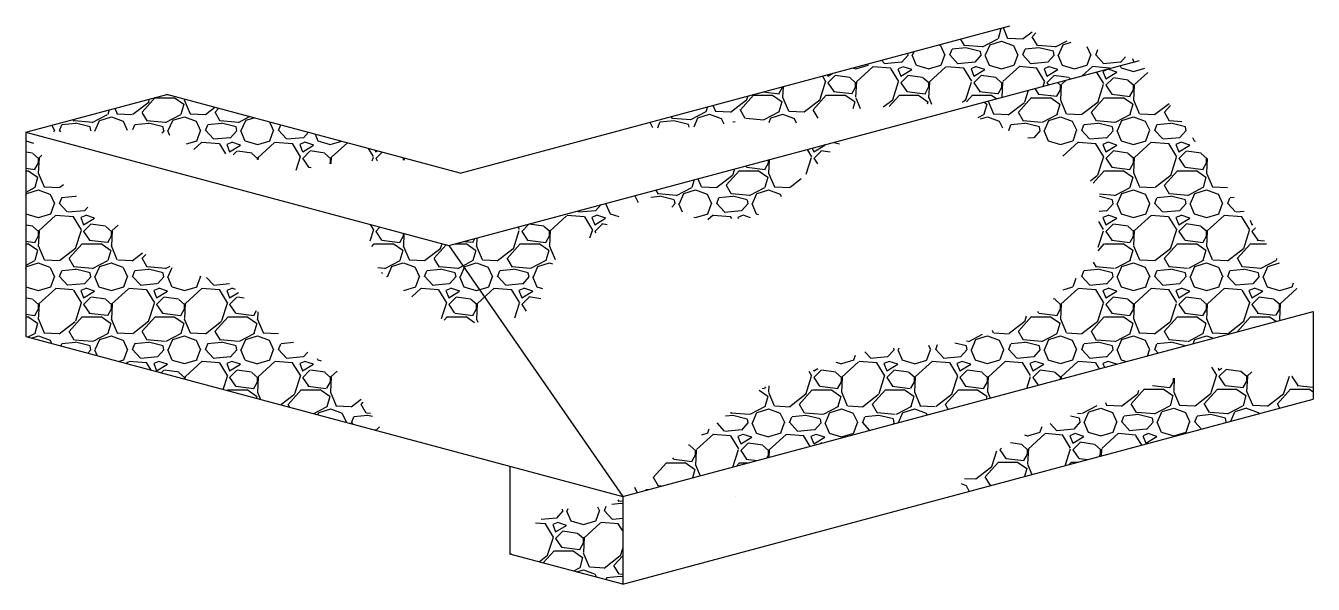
# Model space of a CAD drawing. Header units: feet. Extents: x 425 to 893, y 594 to 1262.
# Drawn here: x 442.08 to 486.17, y 594.49 to 613.61 of the extents above; entities that cross this region are included whole.
import ezdxf

# ---------------------------------------------------------------- set-up
doc = ezdxf.new("R2010")
doc.units = ezdxf.units.FT
doc.header["$MEASUREMENT"] = 0
doc.layers.add('Ground', color=252, linetype='Continuous', lineweight=30)
doc.layers.add('Riprap Hatch', color=253, linetype='Continuous')
pattern_1 = [(228.0128, (1.8, 2.5), (-19.99999558, -22.500003354), [0.33634, -33.29772]), (184.9697, (1.575, 2.25), (30.000002629, 2.499978268), [0.57717, -57.1398125]), (132.5104, (1, 2.2), (24.999976796, -27.500021685), [0.40697, -40.29008]), (267.2737, (0.025, 1.575), (2.499990044, 50.000000737), [0.525595, -52.033895]), (292.8337, (0, 1.05), (-12.500024764, 29.99999103), [0.5153875, -51.0234325]), (357.2737, (0.2, 0.575), (-50.000000737, 2.499990044), [0.525595, -52.033895]), (37.6942, (0.725, 0.55), (-32.500018364, -24.999976013), [0.6950725, -68.8121225]), (72.2553, (1.275, 0.975), (17.500026907, 54.999990578), [0.65622, -64.9658025]), (121.4296, (1.475, 1.6), (-20.000020585, 32.499987591), [0.527375, -52.2101825]), (175.2364, (1.2, 2.05), (27.500002366, -2.49997883), [0.60208, -29.5019075]), (222.3974, (0.6, 2.1), (-30.000018378, -27.499980205), [0.77862, -77.0834375]), (138.8141, (2.5, 1.55), (-17.50000737, 14.99999328), [0.2657525, -26.30961]), (171.4692, (2.3, 1.725), (32.499995712, -5.000019775), [0.5055925, -50.0537775]), (225, (1.8, 1.8), (-3e-16, -2.5000008), [0.3535525, -3.18198]), (203.1986, (1.625, 2.1), (12.49999933, 5.00000331), [0.190395, -18.8490375]), (291.8014, (1.45, 2.025), (-2.49999978, 7.50000068), [0.2692575, -13.193655]), (30.9638, (1.55, 1.775), (7.49999506, 5.0000062), [0.4373225, -14.1400575]), (161.5651, (1.925, 2), (5.0000011, -2.499996), [0.3162275, -7.5894675]), (16.3895, (0, 2.025), (25.000005496, 7.499981775), [0.443, -43.8571125]), (70.3462, (0.425, 2.15), (-9.99998812, -27.50000534), [0.3716525, -36.79352]), (293.1986, (1.925, 2.5), (-5.00000331, 12.49999933), [0.3807875, -18.658645]), (343.6105, (2.075, 2.15), (-25.000005496, 7.499981775), [0.443, -43.8571125]), (339.444, (0, 0.475), (-12.50000461, 4.99998999), [0.4272, -20.93281]), (294.7751, (0.4, 0.325), (-12.499980473, 27.500008555), [0.357945, -35.4366075]), (66.8014, (1.95, 0), (5.00000331, 12.49999933), [0.3807875, -18.658645]), (17.354, (2.1, 0.35), (-32.500005048, -9.999986256), [0.4190775, -41.48856]), (69.444, (0.725, 0), (-4.99998999, -12.50000461), [0.2136, -21.14641]), (101.3099, (1.8, 0), (-2.49999408, 10.00000188), [0.127475, -12.6200725]), (165.9638, (1.775, 0.125), (7.50000136, -2.49999514), [0.5153875, -9.792375]), (186.009, (1.275, 0.25), (24.999999377, 2.499998294), [0.477625, -47.2848075]), (303.6901, (1.55, 1.55), (-2.50000334, 4.9999989), [0.360555, -8.6533225]), (353.1572, (1.75, 1.25), (42.499998414, -5.000019995), [0.629485, -62.3189075]), (60.9454, (2.375, 1.175), (-10.00000007, -17.50000096), [0.25739, -25.481685]), (90, (2.5, 1.4), (-2.5, 2.5), [0.15, -2.35]), (120.2564, (1.225, 0.325), (9.999987217, -17.50000614), [0.34731, -34.3838]), (48.0128, (1.05, 0.625), (19.99999558, 22.500003354), [0.67268, -32.96138]), (0, (1.5, 1.125), (2.5, 2.5), [0.65, -1.85]), (325.3048, (2.15, 1.125), (-24.999985647, 17.500021524), [0.395285, -39.133185]), (254.0546, (2.475, 0.9), (-2.49999972, -10.00000032), [0.364005, -17.83627]), (207.646, (2.375, 0.55), (-47.499989518, -25.000019283), [0.5926625, -58.673685]), (175.4261, (1.85, 0.275), (-32.500001396, 2.499987003), [0.6269975, -62.072685])]

msp = doc.modelspace()

# ---------------------------------------------------------------- hatches: boundary and pattern name
at = {"layer": 'Riprap Hatch'}
h = msp.add_hatch(dxfattribs=at)
h.set_pattern_fill('GRAVEL', color=256, scale=2.5, style=0)
h.set_pattern_definition([(228.0128, (464.78289, 612.58817), (-19.9999956, -22.5000034), [0.33634, -33.29772]), (184.9697, (464.55789, 612.33817), (30.0000026, 2.4999783), [0.57717, -57.13981]), (132.5104, (463.98289, 612.28817), (24.9999768, -27.5000217), [0.40697, -40.29008]), (267.2737, (463.00789, 611.66317), (2.49999004, 50.0000007), [0.525595, -52.033895]), (292.8337, (462.98289, 611.13817), (-12.5000248, 29.999991), [0.51539, -51.02343]), (357.2737, (463.18289, 610.66317), (-50.0000007, 2.49999004), [0.525595, -52.033895]), (37.6942, (463.70789, 610.63817), (-32.50001836, -24.999976), [0.69507, -68.81212]), (72.2553, (464.25789, 611.06317), (17.5000269, 54.9999906), [0.65622, -64.9658]), (121.4296, (464.45789, 611.68817), (-20.0000206, 32.4999876), [0.527375, -52.21018]), (175.2364, (464.1829, 612.13817), (27.5000024, -2.4999788), [0.60208, -29.50191]), (222.3974, (463.58289, 612.18817), (-30.00001838, -27.4999802), [0.77862, -77.08344]), (138.8141, (465.4829, 611.63817), (-17.5000074, 14.9999933), [0.26575, -26.30961]), (171.4692, (465.28289, 611.81317), (32.4999957, -5.0000198), [0.50559, -50.05378]), (225, (464.7829, 611.8882), (-3e-16, -2.5), [0.35355, -3.18198]), (203.1986, (464.6079, 612.18817), (12.499999, 5.000003), [0.1904, -18.84904]), (291.8014, (464.4329, 612.11317), (-2.5, 7.500001), [0.26926, -13.19365]), (30.9638, (464.5329, 611.86317), (7.499995, 5.000006), [0.43732, -14.14006]), (161.565, (464.9079, 612.0882), (5, -2.499996), [0.31623, -7.58947]), (16.3895, (462.98289, 612.11317), (25.0000055, 7.4999818), [0.443, -43.85711]), (70.3462, (463.40789, 612.23817), (-9.9999881, -27.5000053), [0.37165, -36.79352]), (293.1986, (464.9079, 612.58817), (-5.000003, 12.499999), [0.38079, -18.65864]), (343.6105, (465.05789, 612.23817), (-25.0000055, 7.4999818), [0.443, -43.85711]), (339.444, (462.9829, 610.56317), (-12.5000046, 4.99999), [0.4272, -20.93281]), (294.7751, (463.38289, 610.41317), (-12.4999805, 27.5000086), [0.35795, -35.43661]), (66.8014, (464.9329, 610.08817), (5.000003, 12.499999), [0.38079, -18.65864]), (17.354, (465.08289, 610.43817), (-32.500005, -9.9999863), [0.41908, -41.48856]), (69.444, (463.7079, 610.08817), (-4.99999, -12.5000046), [0.2136, -21.14641]), (101.31, (464.7829, 610.08817), (-2.499994, 10.000002), [0.12748, -12.62007]), (165.964, (464.7579, 610.21317), (7.500001, -2.499995), [0.51539, -9.79237]), (186.009, (464.25789, 610.33817), (24.9999994, 2.4999983), [0.477625, -47.28481]), (303.69, (464.5329, 611.6382), (-2.500003, 5), [0.36056, -8.65332]), (353.1572, (464.73289, 611.33817), (42.4999984, -5.00002), [0.629485, -62.31891]), (60.9454, (465.3579, 611.26317), (-10, -17.500001), [0.25739, -25.48168]), (90, (465.483, 611.4882), (-2.5, 2.5), [0.15, -2.35]), (120.2564, (464.20789, 610.41317), (9.9999872, -17.5000061), [0.34731, -34.3838]), (48.0128, (464.03289, 610.71317), (19.9999956, 22.5000034), [0.67268, -32.96138]), (0, (464.483, 611.2132), (2.5, 2.5), [0.65, -1.85]), (325.3048, (465.13289, 611.21317), (-24.9999856, 17.5000215), [0.39528, -39.13318]), (254.0546, (465.4579, 610.98817), (-2.5, -10), [0.364, -17.83627]), (207.646, (465.35789, 610.63817), (-47.4999895, -25.0000193), [0.59266, -58.673685]), (175.4261, (464.83289, 610.36317), (-32.5000014, 2.499987), [0.627, -62.072685])])
h.paths.add_polyline_path([(475.776, 613.605), (462.983, 610.178), (463.958, 610.088), (465.378, 610.163), (466.873, 610.387), (467.993, 610.237), (468.741, 610.312), (470.385, 610.76), (475.12, 611.05), (480.217, 612.415)])
h = msp.add_hatch(dxfattribs=at)
h.set_pattern_fill('GRAVEL', color=256, scale=2.5, style=0)
h.set_pattern_definition(pattern_1)
h.paths.add_polyline_path([(470.104, 609.706), (463.211, 607.859), (465.197, 606.945), (467.051, 607.039), (468.058, 607.849)], flags=17)
h.paths.add_polyline_path([(480.217, 612.415), (473.972, 610.742), (477.325, 609.372), (478.851, 608.018), (478.794, 605.648), (476.873, 603.899), (474.217, 602.77), (470.94, 602.488), (467.267, 601.19), (462.524, 597.486), (486.167, 603.821)])
h = msp.add_hatch(dxfattribs=at)
h.set_pattern_fill('GRAVEL', color=256, scale=2.5, style=0)
h.set_pattern_definition(pattern_1)
h.paths.add_polyline_path([(446.914, 611.256), (442.084, 609.962), (445.198, 610.006), (446.169, 610.081), (447.29, 609.782), (447.888, 609.335), (448.635, 609.26), (449.831, 609.111), (450.952, 608.588), (452.969, 608.962), (455.299, 609.01)])
h = msp.add_hatch(dxfattribs=at)
h.set_pattern_fill('GRAVEL', color=256, scale=2.5, style=0)
h.set_pattern_definition(pattern_1)
h.paths.add_polyline_path([(454.321, 599.684), (453.079, 601.555), (450.753, 603.081), (449.089, 604.757), (447.141, 605.305), (445.796, 605.977), (445.646, 606.574), (444.376, 607.245), (443.255, 608.29), (442.084, 609.962), (442.084, 602.962)])
h = msp.add_hatch(dxfattribs=at)
h.set_pattern_fill('GRAVEL', color=256, scale=2.5, style=0)
h.set_pattern_definition(pattern_1)
h.paths.add_polyline_path([(456.573, 606.08), (458.814, 603.596), (459.7, 604.126), (459.835, 605.007), (460.31, 605.752), (461.192, 606.159), (461.667, 606.566), (463.652, 607.977)])
h = msp.add_hatch(dxfattribs=at)
h.set_pattern_fill('GRAVEL', color=256, scale=2.5, style=0)
h.set_pattern_definition(pattern_1)
h.paths.add_polyline_path([(456.573, 606.08), (453.696, 606.851), (454.165, 605.23), (455.286, 604.335), (456.631, 603.365), (458.814, 603.596)])
h = msp.add_hatch(dxfattribs=at)
h.set_pattern_fill('GRAVEL', color=256, scale=2.5, style=0)
h.set_pattern_definition([(228.0128, (475.67129, 600.02633), (-19.9999956, -22.5000034), [0.33634, -33.29772]), (184.9697, (475.44629, 599.77633), (30.0000026, 2.4999783), [0.57717, -57.13981]), (132.5104, (474.87129, 599.72633), (24.9999768, -27.5000217), [0.40697, -40.29008]), (267.2737, (473.89629, 599.10133), (2.49999, 50.0000007), [0.525595, -52.033895]), (292.8337, (473.87129, 598.57633), (-12.5000248, 29.999991), [0.51539, -51.02343]), (357.2737, (474.07129, 598.10133), (-50.0000007, 2.49999), [0.525595, -52.033895]), (37.6942, (474.59629, 598.07633), (-32.50001836, -24.999976), [0.69507, -68.81212]), (72.2553, (475.14629, 598.50133), (17.5000269, 54.9999906), [0.65622, -64.9658]), (121.4296, (475.34629, 599.12633), (-20.0000206, 32.4999876), [0.527375, -52.21018]), (175.2364, (475.0713, 599.57633), (27.5000024, -2.499979), [0.60208, -29.5019]), (222.3974, (474.47129, 599.62633), (-30.0000184, -27.4999802), [0.77862, -77.08344]), (138.814, (476.3713, 599.07633), (-17.5000074, 14.9999933), [0.26575, -26.30961]), (171.4692, (476.17129, 599.25133), (32.4999957, -5.0000198), [0.50559, -50.05378]), (225, (475.6713, 599.3263), (-3e-16, -2.5), [0.35355, -3.182]), (203.1986, (475.4963, 599.62633), (12.499999, 5.000003), [0.1904, -18.84904]), (291.8014, (475.3213, 599.55133), (-2.5, 7.5), [0.26926, -13.19365]), (30.964, (475.4213, 599.30133), (7.499995, 5.000006), [0.43732, -14.14006]), (161.565, (475.7963, 599.5263), (5, -2.499996), [0.31623, -7.58947]), (16.3895, (473.87129, 599.55133), (25.0000055, 7.4999818), [0.443, -43.85711]), (70.3462, (474.29629, 599.67633), (-9.9999881, -27.5000053), [0.37165, -36.79352]), (293.1986, (475.7963, 600.02633), (-5.000003, 12.499999), [0.38079, -18.65864]), (343.6105, (475.94629, 599.67633), (-25.0000055, 7.4999818), [0.443, -43.85711]), (339.444, (473.8713, 598.00133), (-12.5000046, 4.99999), [0.4272, -20.93281]), (294.7751, (474.27129, 597.85133), (-12.4999805, 27.5000086), [0.35795, -35.43661]), (66.8014, (475.8213, 597.52633), (5.000003, 12.499999), [0.38079, -18.65864]), (17.354, (475.97129, 597.87633), (-32.500005, -9.9999863), [0.41908, -41.48856]), (69.444, (474.5963, 597.52633), (-4.99999, -12.5000046), [0.2136, -21.14641]), (101.31, (475.6713, 597.52633), (-2.499994, 10.000002), [0.12748, -12.62007]), (165.964, (475.6463, 597.65133), (7.5, -2.499995), [0.5154, -9.79237]), (186.009, (475.14629, 597.77633), (24.9999994, 2.4999983), [0.47763, -47.28481]), (303.69, (475.4213, 599.0763), (-2.500003, 5), [0.36056, -8.65332]), (353.1572, (475.62129, 598.77633), (42.4999984, -5.00002), [0.629485, -62.31891]), (60.9454, (476.2463, 598.70133), (-10, -17.500001), [0.25739, -25.48168]), (90, (476.3713, 598.9263), (-2.5, 2.5), [0.15, -2.35]), (120.2564, (475.09629, 597.85133), (9.9999872, -17.5000061), [0.34731, -34.3838]), (48.0128, (474.92129, 598.15133), (19.9999956, 22.5000034), [0.67268, -32.96138]), (0, (475.3713, 598.6513), (2.5, 2.5), [0.65, -1.85]), (325.3048, (476.02129, 598.65133), (-24.9999856, 17.5000215), [0.39528, -39.13318]), (254.0546, (476.3463, 598.42633), (-2.5, -10), [0.364, -17.83627]), (207.646, (476.24629, 598.07633), (-47.4999895, -25.0000193), [0.59266, -58.673685]), (175.4261, (475.72129, 597.80133), (-32.5000014, 2.499987), [0.627, -62.072685])])
h.paths.add_polyline_path([(486.167, 601.776), (485.435, 601.599), (482.558, 601.934), (479.818, 601.003), (478.092, 600.33), (476.597, 599.784), (475.355, 599.069), (474.218, 598.101), (473.871, 597.526), (486.167, 600.821)])
h = msp.add_hatch(dxfattribs=at)
h.set_pattern_fill('GRAVEL', color=256, scale=2.5, style=0)
h.set_pattern_definition([(228.013, (460.4598, 596.9857), (-19.999996, -22.500003), [0.33634, -33.29772]), (184.9697, (460.23481, 596.7357), (30.0000026, 2.4999783), [0.57717, -57.13981]), (132.5104, (459.6598, 596.6857), (24.999977, -27.500022), [0.40697, -40.29008]), (267.2737, (458.68481, 596.0607), (2.49999, 50.0000007), [0.5256, -52.0339]), (292.8337, (458.65981, 595.5357), (-12.5000248, 29.999991), [0.51539, -51.02343]), (357.2737, (458.85981, 595.0607), (-50.0000007, 2.49999), [0.5256, -52.0339]), (37.6942, (459.38481, 595.0357), (-32.5000184, -24.999976), [0.69507, -68.81212]), (72.2553, (459.93481, 595.4607), (17.500027, 54.9999906), [0.65622, -64.9658]), (121.4296, (460.13481, 596.0857), (-20.0000206, 32.4999876), [0.52738, -52.21018]), (175.2364, (459.8598, 596.5357), (27.500002, -2.499979), [0.60208, -29.5019]), (222.3974, (459.25981, 596.5857), (-30.0000184, -27.4999802), [0.77862, -77.08344]), (138.814, (461.1598, 596.0357), (-17.500007, 14.999993), [0.26575, -26.3096]), (171.469, (460.95981, 596.2107), (32.4999957, -5.00002), [0.50559, -50.05378]), (225, (460.4598, 596.2857), (-3e-16, -2.5), [0.3536, -3.182]), (203.199, (460.2848, 596.5857), (12.5, 5.000003), [0.1904, -18.84904]), (291.801, (460.1098, 596.5107), (-2.5, 7.5), [0.26926, -13.19365]), (30.964, (460.2098, 596.2607), (7.499995, 5.000006), [0.43732, -14.14006]), (161.565, (460.5848, 596.4857), (5, -2.5), [0.3162, -7.58947]), (16.3895, (458.6598, 596.5107), (25.0000055, 7.499982), [0.443, -43.85711]), (70.346, (459.0848, 596.6357), (-9.999988, -27.500005), [0.37165, -36.79352]), (293.199, (460.5848, 596.9857), (-5.000003, 12.5), [0.3808, -18.65864]), (343.6105, (460.7348, 596.6357), (-25.0000055, 7.499982), [0.443, -43.85711]), (339.444, (458.6598, 594.9607), (-12.500005, 4.99999), [0.4272, -20.9328]), (294.775, (459.0598, 594.8107), (-12.4999805, 27.5000086), [0.35795, -35.4366]), (66.801, (460.6098, 594.4857), (5.000003, 12.5), [0.3808, -18.65864]), (17.354, (460.7598, 594.8357), (-32.500005, -9.999986), [0.41908, -41.48856]), (69.444, (459.3848, 594.4857), (-4.99999, -12.500005), [0.2136, -21.1464]), (101.31, (460.4598, 594.4857), (-2.499994, 10), [0.12748, -12.62007]), (165.964, (460.4348, 594.6107), (7.5, -2.5), [0.5154, -9.79237]), (186.009, (459.9348, 594.7357), (24.9999994, 2.4999983), [0.47763, -47.28481]), (303.69, (460.2098, 596.0357), (-2.5, 5), [0.36056, -8.6533]), (353.157, (460.40981, 595.7357), (42.4999984, -5.00002), [0.629485, -62.31891]), (60.945, (461.0348, 595.6607), (-10, -17.5), [0.2574, -25.48168]), (90, (461.1598, 595.8857), (-2.5, 2.5), [0.15, -2.35]), (120.2564, (459.8848, 594.8107), (9.999987, -17.500006), [0.34731, -34.3838]), (48.013, (459.7098, 595.1107), (19.999996, 22.500003), [0.67268, -32.96138]), (0, (460.1598, 595.6107), (2.5, 2.5), [0.65, -1.85]), (325.305, (460.8098, 595.6107), (-24.999986, 17.5000215), [0.39528, -39.13318]), (254.055, (461.1348, 595.3857), (-2.5, -10), [0.364, -17.83627]), (207.646, (461.03481, 595.0357), (-47.4999895, -25.0000193), [0.59266, -58.673685]), (175.426, (460.50981, 594.7607), (-32.5000014, 2.499987), [0.627, -62.072685])])
h.paths.add_polyline_path([(462.524, 597.486), (462.065, 597.162), (461.155, 597.11), (460.259, 597.044), (459.31, 596.438), (458.66, 595.521), (462.524, 594.486)])

# ---------------------------------------------------------------- linework, layer by layer
at = {"layer": 'Ground'}
for p, q in [((456.962, 608.564), (475.776, 613.605)), ((456.573, 606.08), (480.217, 612.415)), ((442.084, 609.962), (446.914, 611.256)), ((456.962, 608.564), (446.914, 611.256)), ((442.084, 609.962), (456.573, 606.08)), ((442.084, 609.962), (442.084, 602.962)), ((456.573, 606.08), (462.524, 597.486)), ((462.524, 597.486), (486.167, 603.821)), ((462.524, 597.486), (486.167, 603.821)), ((486.167, 603.821), (486.167, 600.821)), ((442.084, 602.962), (462.524, 597.486)), ((462.524, 594.486), (486.167, 600.821)), ((458.66, 598.521), (458.66, 595.521)), ((462.524, 597.486), (462.524, 597.486)), ((462.524, 597.486), (462.524, 594.486)), ((466.387, 597.486), (466.387, 597.486)), ((462.524, 594.486), (458.66, 595.521))]:
    msp.add_line(p, q, dxfattribs=at)

doc.saveas('drawing.dxf')
